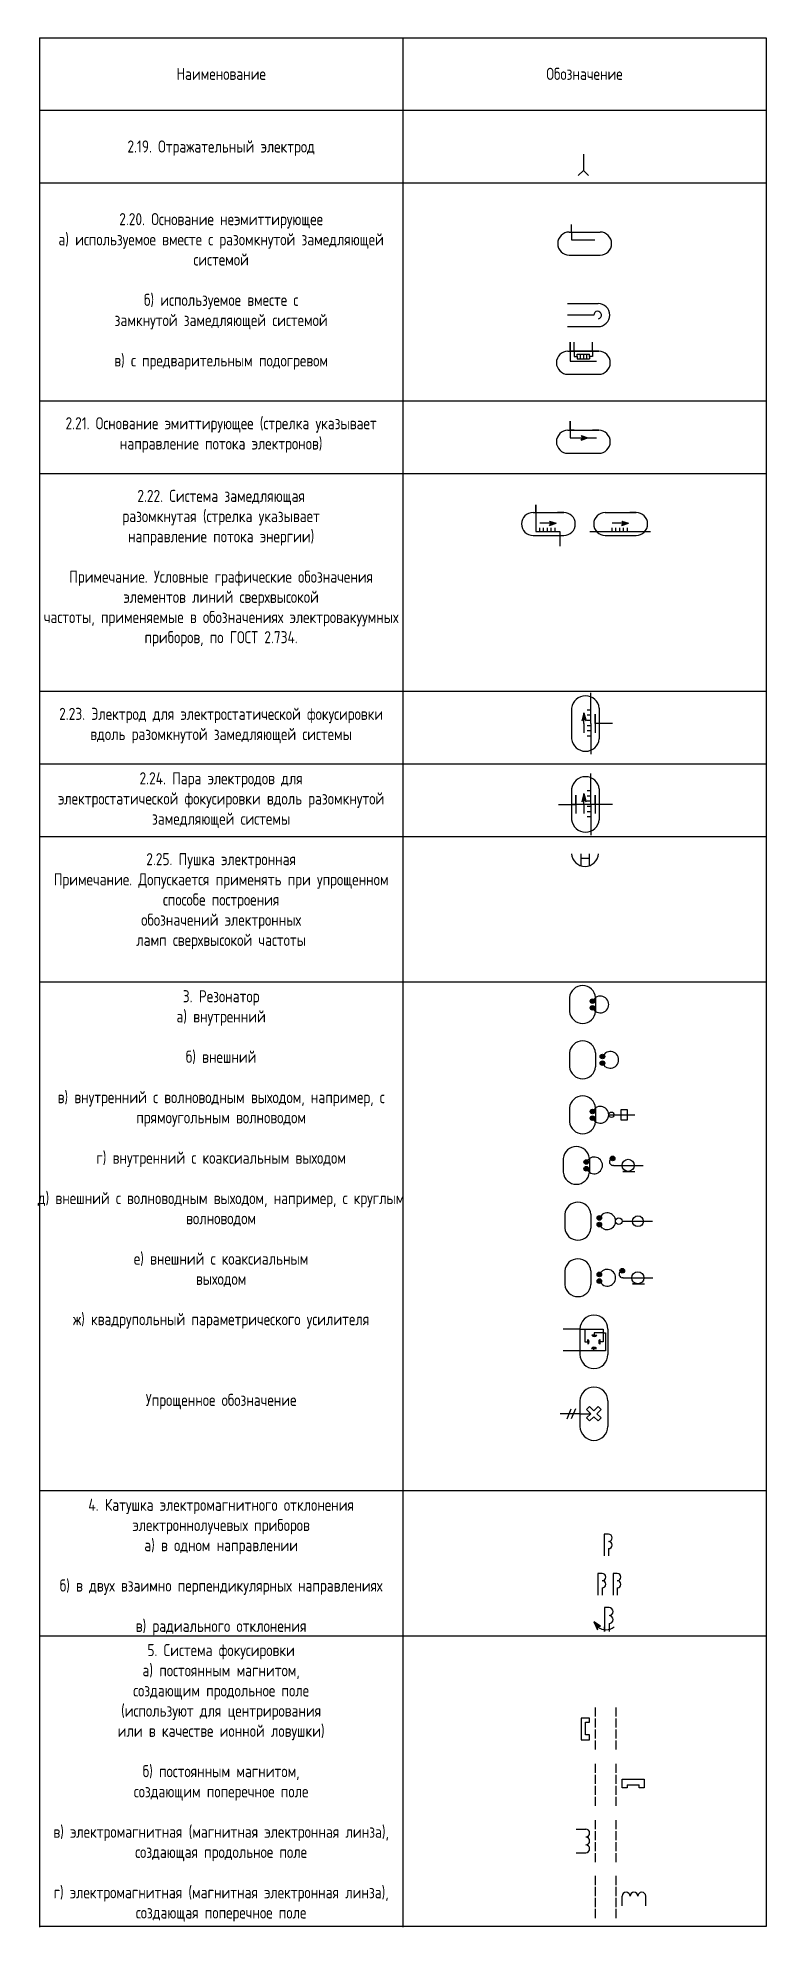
# Model space of a CAD drawing. Header units: millimetres. Extents: x -33 to 3443, y 207 to 2353.
# Drawn here: x 318 to 619, y 1287 to 2067 of the extents above; entities that cross this region are included whole.
import ezdxf

# ---------------------------------------------------------------- set-up
doc = ezdxf.new("R2010")
doc.units = ezdxf.units.MM
doc.styles.get("Standard").update_dxf_attribs({"font": 'arial.ttf'})

msp = doc.modelspace()

# ---------------------------------------------------------------- texts
at = {"color": 242, "true_color": 0xcd2027, "char_height": 5, "attachment_point": 2}
for s, heights, insert in [('\\pxqc;{\\fGOST type A|b0|i0|c204|p34;Наименование}', [17.61], (394.05, 2054.54)), ('\\pxqc;{\\fGOST type A|b0|i0|c204|p34;Обозначение}', [17.61], (544.05, 2054.54)), ('\\pxqc;{\\fGOST type A|b0|i0|c204|p34;2.19.^IОтражательный электрод}', [17.61], (394.05, 2024.54)), ('\\pxqc;{\\fGOST type A|b0|i0|c204|p34;2.20.^IОснование неэмиттирующее\\Pа) используемое вместе с разомкнутой замедляющей системой\\P\\Pб) используемое вместе с\\Pзамкнутой замедляющей системой\\P\\Pв) с предварительным подогревом}', [71.87], (394.05, 1994.54)), ('\\pxqc;{\\fGOST type A|b0|i0|c204|p34;2.21.^IОснование эмиттирующее (стрелка указывает направление потока электронов)}', [17.61], (394.05, 1910.25)), ('\\pxqc;{\\fGOST type A|b0|i0|c204|p34;2.22.^IСистема замедляющая\\Pразомкнутая (стрелка указывает\\Pнаправление потока энергии)\\P\\PПримечание. Условные графические обозначения\\Pэлементов линий сверхвысокой\\Pчастоты, применяемые в обозначениях электровакуумных\\Pприборов, по ГОСТ 2.734.}', [75.69], (394.05, 1880.25)), ('\\pxqc;{\\fGOST type A|b0|i0|c204|p34;2.23.^IЭлектрод для электростатической фокусировки вдоль разомкнутой замедляющей системы\\P}', [23.24], (394.05, 1790.25)), ('\\pxqc;{\\fGOST type A|b0|i0|c204|p34;2.24.^IПара электродов для\\Pэлектростатической фокусировки вдоль разомкнутой замедляющей системы}', [23.2], (394.05, 1763.64)), ('\\pxqc;{\\fGOST type A|b0|i0|c204|p34;2.25.^IПушка электронная\\PПримечание. Допускается применять при упрощенном способе построения\\Pобозначений электронных\\Pламп сверхвысокой частоты}', [40.33], (394.05, 1730.25)), ('\\pxqc;{\\fGOST type A|b0|i0|c204|p34;3.^IРезонатор\\Pа) внутренний\\P\\Pб) внешний\\P\\Pв) внутренний с волноводным выходом, например, с прямоугольным волноводом\\P\\Pг) внутренний с коаксиальным выходом\\P\\Pд) внешний с волноводным выходом, например, с круглым\\Pволноводом\\P\\Pе) внешний с коаксиальным\\Pвыходом\\P\\Pж) квадрупольный параметрического усилителя\\P\\P\\P\\PУпрощенное обозначение}', [193.42], (394.05, 1673.64)), ('\\pxqc;{\\fGOST type A|b0|i0|c204|p34;4.^IКатушка электромагнитного отклонения электроннолучевых приборов\\Pа) в одном направлении\\P\\Pб) в двух взаимно перпендикулярных направлениях\\P\\Pв) радиального отклонения}', [57.52], (394.05, 1463.64)), ('\\pxqc;{\\fGOST type A|b0|i0|c204|p34;5.^IСистема фокусировки\\Pа) постоянным магнитом,\\Pсоздающим продольное поле\\P(используют для центрирования\\Pили в качестве ионной ловушки)\\P\\Pб) постоянным магнитом,\\Pсоздающим поперечное поле\\P\\Pв) электромагнитная (магнитная электронная линза), создающая продольное поле\\P\\Pг) электромагнитная (магнитная электронная линза), создающая поперечное поле}', [130.23], (394.05, 1403.64))]:
    msp.add_mtext_dynamic_manual_height_columns(s, width=150, gutter_width=12.5, heights=heights, dxfattribs=dict(at, insert=insert))

# ---------------------------------------------------------------- hatches: boundary and pattern name
at = {"true_color": 0x000000}
h = msp.add_hatch(color=18, dxfattribs=at)
h.dxf.hatch_style = 1
h.paths.add_polyline_path([(542.68, 1902.71), (543.42, 1901.76), (545.41, 1901.76)])
h.paths.add_polyline_path([(545.41, 1901.76), (543.42, 1901.76), (542.68, 1900.8)])
h = msp.add_hatch(color=18, dxfattribs=at)
h.dxf.hatch_style = 1
h.paths.add_polyline_path([(529.64, 1867.39), (530.38, 1866.44), (532.37, 1866.44)])
h.paths.add_polyline_path([(532.37, 1866.44), (530.38, 1866.44), (529.64, 1865.49)])
h = msp.add_hatch(color=18, dxfattribs=at)
h.dxf.hatch_style = 1
h.paths.add_polyline_path([(559.47, 1867.39), (560.21, 1866.44), (562.2, 1866.44)])
h.paths.add_polyline_path([(562.2, 1866.44), (560.21, 1866.44), (559.47, 1865.49)])
h = msp.add_hatch(color=18, dxfattribs=at)
h.dxf.hatch_style = 1
h.paths.add_polyline_path([(543.79, 1788.17), (542.9, 1784.85), (543.79, 1785.65), (543.79, 1785.65)])
h.paths.add_polyline_path([(543.79, 1788.17), (543.79, 1785.65), (544.68, 1784.85)])
h = msp.add_hatch(color=18, dxfattribs=at)
h.dxf.hatch_style = 1
h.paths.add_polyline_path([(543.79, 1754.8), (542.9, 1751.48), (543.79, 1752.28), (543.79, 1752.28)])
h.paths.add_polyline_path([(543.79, 1754.8), (543.79, 1752.28), (544.68, 1751.48)])
h = msp.add_hatch(color=18, dxfattribs=at)
h.dxf.hatch_style = 1
h.paths.add_polyline_path([(548.32, 1669.12, 1), (546.41, 1669.12, 1)])
h.paths.add_polyline_path([(548.32, 1666.35, 1), (546.41, 1666.35, 1)])
h = msp.add_hatch(color=18, dxfattribs=at)
h.dxf.hatch_style = 1
h.paths.add_polyline_path([(552.42, 1646.27, 1), (550.51, 1646.27, 1)])
h.paths.add_polyline_path([(552.42, 1643.5, 1), (550.51, 1643.5, 1)])
h = msp.add_hatch(color=18, dxfattribs=at)
h.dxf.hatch_style = 1
h.paths.add_polyline_path([(548.32, 1623.56, 1), (546.41, 1623.56, 1)])
h.paths.add_polyline_path([(548.32, 1620.79, 1), (546.41, 1620.79, 1)])
h = msp.add_hatch(color=18, dxfattribs=at)
h.dxf.hatch_style = 1
h.paths.add_polyline_path([(545.74, 1602.69, 1), (543.84, 1602.69, 1)])
h.paths.add_polyline_path([(545.74, 1599.91, 1), (543.84, 1599.91, 1)])
h = msp.add_hatch(color=18, dxfattribs=at)
h.dxf.hatch_style = 1
h.paths.add_polyline_path([(556.61, 1604.19, 1), (554.71, 1604.19, 1)])
h = msp.add_hatch(color=18, dxfattribs=at)
h.dxf.hatch_style = 1
h.paths.add_polyline_path([(549.22, 1579.62, 1), (551.13, 1579.62, 1)])
h.paths.add_polyline_path([(549.22, 1576.85, 1), (551.13, 1576.85, 1)])
h = msp.add_hatch(color=18, dxfattribs=at)
h.dxf.hatch_style = 1
h.paths.add_polyline_path([(549.22, 1556.29, 1), (551.13, 1556.29, 1)])
h.paths.add_polyline_path([(549.22, 1553.52, 1), (551.13, 1553.52, 1)])
h = msp.add_hatch(color=18, dxfattribs=at)
h.dxf.hatch_style = 1
h.paths.add_polyline_path([(560.59, 1557.8, 1), (558.69, 1557.8, 1)])
h = msp.add_hatch(color=18, dxfattribs=at)
h.dxf.hatch_style = 1
h.paths.add_polyline_path([(547.91, 1412.78), (549.38, 1409.45), (549.57, 1410.77), (550.69, 1410.99)])

# ---------------------------------------------------------------- linework, layer by layer
for p, q in [((319.05, 2066.93), (619.05, 2066.93)), ((319.05, 2066.93), (319.05, 1286.7)), ((469.05, 2066.93), (469.05, 1286.7)), ((619.05, 2066.93), (619.05, 1286.93)), ((619.05, 2036.93), (319.05, 2036.93)), ((543.6, 2018.84), (543.6, 2012.17)), ((619.05, 2006.93), (319.05, 2006.93)), ((543.6, 2012.17), (541.44, 2010.01)), ((543.6, 2012.17), (545.75, 2010.01)), ((538.72, 1986.71), (538.72, 1989.89)), ((537.77, 1986.71), (550.47, 1986.71)), ((537.77, 1986.71), (538.72, 1986.71)), ((538.72, 1986.71), (538.72, 1983.54)), ((538.72, 1983.54), (548.25, 1983.54)), ((537.77, 1977.19), (550.47, 1977.19)), ((536.97, 1957.19), (549.68, 1957.19)), ((547.87, 1952.42), (536.97, 1952.42)), ((536.97, 1947.66), (549.68, 1947.66)), ((537.22, 1937.5), (549.92, 1937.5)), ((538.17, 1937.56), (538.17, 1941.31)), ((538.17, 1941.31), (538.17, 1933.37)), ((539.76, 1937.5), (538.17, 1937.56)), ((539.76, 1937.5), (539.76, 1941.31)), ((547.38, 1937.5), (539.76, 1937.5)), ((539.76, 1937.5), (539.76, 1935.28)), ((539.76, 1935.28), (541.03, 1935.28)), ((541.03, 1935.28), (541.03, 1936.23)), ((541.03, 1936.23), (546.11, 1936.23)), ((541.03, 1936.23), (542.3, 1936.23)), ((541.03, 1935.28), (541.03, 1934.33)), ((542.3, 1936.23), (542.3, 1934.33)), ((543.57, 1936.23), (543.57, 1934.33)), ((544.84, 1936.23), (544.84, 1934.33)), ((546.11, 1935.28), (546.11, 1936.23)), ((547.38, 1935.28), (546.11, 1935.28)), ((546.11, 1935.28), (546.11, 1934.33)), ((547.38, 1937.5), (547.38, 1941.31)), ((549.92, 1937.5), (547.38, 1937.5)), ((547.38, 1937.5), (547.38, 1935.28)), ((537.22, 1927.97), (549.92, 1927.97)), ((538.17, 1933.37), (548.97, 1933.37)), ((541.03, 1934.33), (546.11, 1934.33)), ((619.05, 1916.93), (319.05, 1916.93)), ((537.22, 1904.87), (549.92, 1904.87)), ((538.17, 1904.92), (538.17, 1908.68)), ((538.17, 1908.68), (538.17, 1901.76)), ((539.76, 1904.87), (538.17, 1904.92)), ((549.92, 1904.87), (547.38, 1904.87)), ((538.17, 1901.76), (548.97, 1901.76)), ((542.68, 1902.71), (545.41, 1901.76)), ((542.68, 1902.71), (543.42, 1901.76)), ((542.68, 1900.8), (545.41, 1901.76)), ((542.68, 1900.8), (543.42, 1901.76)), ((537.22, 1895.34), (549.92, 1895.34)), ((619.05, 1886.93), (319.05, 1886.93)), ((523.99, 1870.93), (523.99, 1874.11)), ((523.99, 1874.11), (523.99, 1862.99)), ((522.79, 1870.93), (535.5, 1870.93)), ((530.38, 1866.44), (525.61, 1866.44)), ((529.64, 1867.39), (532.37, 1866.44)), ((529.64, 1867.39), (530.38, 1866.44)), ((529.64, 1865.49), (532.37, 1866.44)), ((529.64, 1865.49), (530.38, 1866.44)), ((535.5, 1870.93), (532.96, 1870.93)), ((552.63, 1870.93), (565.33, 1870.93)), ((560.21, 1866.44), (555.44, 1866.44)), ((559.47, 1867.39), (562.2, 1866.44)), ((559.47, 1867.39), (560.21, 1866.44)), ((559.47, 1865.49), (562.2, 1866.44)), ((559.47, 1865.49), (560.21, 1866.44)), ((565.33, 1870.93), (562.79, 1870.93)), ((522.79, 1861.41), (535.5, 1861.41)), ((523.99, 1862.99), (533.83, 1862.99)), ((523.99, 1862.99), (525.58, 1862.99)), ((525.58, 1862.99), (525.58, 1864.58)), ((527.16, 1862.99), (527.16, 1864.58)), ((528.75, 1862.99), (528.75, 1864.58)), ((530.34, 1862.99), (530.34, 1864.58)), ((531.93, 1862.99), (531.93, 1864.58)), ((533.83, 1862.99), (533.83, 1856.96)), ((546.2, 1862.99), (555.41, 1862.99)), ((552.63, 1861.41), (565.33, 1861.41)), ((553.82, 1862.99), (571.29, 1862.99)), ((555.41, 1862.99), (555.41, 1864.58)), ((556.99, 1862.99), (556.99, 1864.58)), ((558.58, 1862.99), (558.58, 1864.58)), ((560.17, 1862.99), (560.17, 1864.58)), ((561.76, 1862.99), (561.76, 1864.58)), ((619.05, 1796.93), (319.05, 1796.93)), ((546.65, 1783.74), (546.65, 1796.45)), ((538.71, 1790.1), (538.71, 1777.39)), ((543.79, 1788.17), (542.9, 1784.85)), ((543.79, 1783.74), (543.79, 1788.19)), ((543.79, 1788.17), (544.68, 1784.85)), ((546.65, 1789.33), (545.13, 1789.33)), ((546.65, 1787.17), (545.13, 1787.17)), ((546.65, 1785.01), (546.65, 1787.17)), ((548.4, 1783.74), (548.4, 1787.56)), ((548.4, 1787.56), (548.4, 1779.93)), ((550.14, 1790.1), (550.14, 1777.39)), ((542.9, 1784.85), (543.79, 1785.65)), ((543.79, 1783.74), (543.79, 1785.65)), ((544.68, 1784.85), (543.79, 1785.65)), ((543.79, 1783.74), (543.79, 1779.93)), ((546.65, 1785.01), (545.13, 1785.01)), ((546.65, 1782.86), (545.13, 1782.86)), ((546.65, 1780.7), (545.13, 1780.7)), ((546.65, 1783.74), (546.65, 1785.01)), ((546.65, 1783.74), (546.65, 1771.04)), ((555.54, 1783.74), (548.4, 1783.74)), ((546.65, 1778.54), (545.13, 1778.54)), ((619.05, 1766.93), (319.05, 1766.93)), ((538.71, 1756.73), (538.71, 1744.02)), ((546.65, 1755.96), (545.13, 1755.96)), ((546.65, 1750.37), (546.65, 1763.08)), ((550.14, 1756.73), (550.14, 1744.02)), ((533.31, 1750.37), (540.46, 1750.37)), ((550.14, 1750.37), (538.71, 1750.37)), ((540.46, 1750.37), (540.46, 1754.19)), ((540.46, 1754.19), (540.46, 1746.56)), ((543.79, 1754.8), (542.9, 1751.48)), ((542.9, 1751.48), (543.79, 1752.28)), ((543.79, 1750.37), (543.79, 1754.82)), ((543.79, 1754.8), (544.68, 1751.48)), ((543.79, 1750.37), (543.79, 1752.28)), ((544.68, 1751.48), (543.79, 1752.28)), ((543.79, 1750.37), (543.79, 1746.56)), ((546.65, 1753.8), (545.13, 1753.8)), ((546.65, 1751.64), (545.13, 1751.64)), ((546.65, 1749.49), (545.13, 1749.49)), ((546.65, 1751.64), (546.65, 1753.8)), ((546.65, 1750.37), (546.65, 1751.64)), ((546.65, 1750.37), (546.65, 1737.67)), ((548.4, 1750.37), (548.4, 1754.19)), ((548.4, 1754.19), (548.4, 1746.56)), ((555.54, 1750.37), (548.4, 1750.37)), ((546.65, 1747.33), (545.13, 1747.33)), ((546.65, 1745.17), (545.13, 1745.17)), ((619.05, 1736.93), (319.05, 1736.93)), ((542.52, 1730), (542.52, 1725.04)), ((542.52, 1730), (542.52, 1728.22)), ((542.52, 1728.22), (546.01, 1728.22)), ((546.01, 1730), (546.01, 1725.04)), ((619.05, 1676.93), (319.05, 1676.93)), ((537.85, 1670.6), (537.85, 1664.88)), ((548.65, 1670.6), (547.99, 1669.84)), ((548.65, 1670.6), (548.65, 1664.88)), ((548.65, 1664.88), (547.99, 1665.63)), ((537.85, 1647.74), (537.85, 1642.02)), ((548.65, 1647.74), (548.65, 1642.02)), ((552.75, 1647.74), (552.09, 1646.99)), ((552.75, 1642.02), (552.09, 1642.78)), ((537.85, 1625.03), (537.85, 1619.32)), ((548.65, 1625.03), (547.99, 1624.28)), ((548.65, 1625.03), (548.65, 1619.32)), ((559.13, 1622.18), (559.13, 1624.4)), ((559.13, 1624.4), (561.67, 1624.4)), ((561.67, 1624.4), (561.67, 1619.95)), ((548.65, 1619.32), (547.99, 1620.07)), ((554.05, 1622.18), (556.27, 1622.18)), ((556.27, 1622.18), (559.13, 1622.18)), ((559.13, 1619.95), (559.13, 1622.18)), ((559.13, 1622.18), (564.85, 1622.18)), ((561.67, 1619.95), (559.13, 1619.95)), ((535.28, 1604.16), (535.28, 1598.44)), ((546.07, 1604.16), (545.42, 1603.4)), ((546.07, 1604.16), (546.07, 1598.44)), ((555.97, 1601.3), (555.66, 1601.3)), ((555.97, 1601.3), (568.22, 1601.3)), ((546.07, 1598.44), (545.42, 1599.2)), ((562.1, 1598.8), (559.85, 1598.8)), ((559.85, 1598.8), (564.85, 1598.8)), ((535.91, 1581.1), (535.91, 1575.38)), ((546.71, 1581.1), (546.71, 1575.38)), ((551.46, 1581.1), (550.8, 1580.34)), ((551.46, 1575.38), (550.8, 1576.13)), ((559.61, 1578.24), (566.11, 1578.24)), ((566.11, 1578.24), (572.11, 1578.24)), ((535.91, 1557.76), (535.91, 1552.04)), ((546.71, 1557.76), (546.71, 1552.04)), ((551.46, 1557.76), (550.8, 1557.01)), ((551.46, 1552.04), (550.8, 1552.8)), ((559.95, 1554.9), (559.64, 1554.9)), ((559.95, 1554.9), (572.2, 1554.9)), ((566.08, 1552.4), (563.83, 1552.4)), ((563.83, 1552.4), (568.83, 1552.4)), ((542.19, 1533.69), (535.19, 1533.69)), ((542.19, 1533.69), (542.19, 1523.19)), ((542.19, 1533.69), (551.69, 1533.69)), ((542.19, 1533.69), (544.19, 1533.69)), ((544.19, 1533.69), (544.19, 1528.44)), ((545.49, 1528.44), (545.49, 1529.44)), ((545.49, 1529.44), (545.49, 1527.44)), ((548.09, 1531.19), (547.09, 1531.19)), ((547.09, 1531.19), (549.09, 1531.19)), ((551.69, 1532.19), (548.09, 1532.19)), ((548.09, 1532.19), (548.09, 1530.69)), ((548.09, 1530.69), (548.09, 1531.19)), ((550.4, 1528.44), (550.4, 1529.44)), ((550.4, 1529.44), (550.4, 1527.44)), ((551.69, 1533.69), (551.69, 1532.19)), ((551.69, 1532.19), (551.69, 1528.44)), ((551.69, 1532.19), (552.69, 1532.19)), ((552.69, 1532.19), (552.69, 1524.69)), ((553.69, 1533.69), (553.69, 1523.19)), ((542.19, 1524.69), (535.19, 1524.69)), ((552.69, 1524.69), (542.19, 1524.69)), ((544.19, 1528.44), (545.99, 1528.44)), ((545.99, 1528.44), (545.49, 1528.44)), ((547.96, 1525.69), (546.96, 1525.69)), ((546.96, 1525.69), (548.96, 1525.69)), ((547.96, 1524.69), (547.96, 1526.19)), ((547.96, 1526.19), (547.96, 1525.69)), ((551.69, 1528.44), (549.9, 1528.44)), ((549.9, 1528.44), (550.4, 1528.44)), ((542.19, 1498.75), (533.94, 1498.75)), ((536.83, 1496.67), (538.56, 1500.83)), ((542.19, 1498.75), (537.69, 1498.75)), ((540.31, 1500.83), (538.58, 1496.67)), ((542.19, 1504), (542.19, 1493.5)), ((542.19, 1498.75), (546.69, 1498.75)), ((546.16, 1501.75), (544.93, 1500.52)), ((546.69, 1498.75), (544.93, 1500.52)), ((546.69, 1498.75), (544.93, 1496.98)), ((547.93, 1499.99), (546.16, 1501.75)), ((547.93, 1499.99), (549.7, 1501.75)), ((550.94, 1500.52), (549.17, 1498.75)), ((549.17, 1498.75), (550.94, 1496.98)), ((549.7, 1501.75), (550.94, 1500.52)), ((553.69, 1504), (553.69, 1493.5)), ((544.93, 1496.98), (546.16, 1495.74)), ((546.16, 1495.74), (547.93, 1497.51)), ((547.93, 1497.51), (549.7, 1495.74)), ((550.94, 1496.98), (549.7, 1495.74)), ((619.05, 1466.93), (319.05, 1466.93)), ((553.94, 1449.02), (552.19, 1449.02)), ((552.19, 1449.02), (552.19, 1440.02)), ((553.94, 1443.02), (553.94, 1440.02)), ((551.32, 1432.8), (549.57, 1432.8)), ((549.57, 1432.8), (549.57, 1423.8)), ((557.57, 1432.8), (555.82, 1432.8)), ((555.82, 1432.8), (555.82, 1423.8)), ((551.32, 1426.8), (551.32, 1423.8)), ((557.57, 1426.8), (557.57, 1423.8)), ((547.91, 1412.78), (549.38, 1409.45)), ((550.69, 1410.99), (547.91, 1412.78)), ((554.2, 1418.67), (552.27, 1418.67)), ((552.27, 1418.67), (552.27, 1408.77)), ((619.05, 1406.93), (319.05, 1406.93)), ((549.38, 1409.45), (549.57, 1410.77)), ((549.57, 1410.77), (550.69, 1410.99)), ((552.27, 1408.77), (552.27, 1410.77)), ((554.2, 1412.07), (554.2, 1408.77)), ((548.65, 1373.69), (548.65, 1377.44)), ((557.15, 1373.69), (557.15, 1377.44)), ((542.65, 1373.09), (542.65, 1364.09)), ((546.15, 1373.09), (542.65, 1373.09)), ((544.4, 1366.09), (544.4, 1371.34)), ((544.4, 1371.34), (546.15, 1371.34)), ((546.15, 1366.09), (544.4, 1366.09)), ((546.15, 1371.34), (546.15, 1373.09)), ((546.15, 1364.09), (546.15, 1366.09)), ((548.65, 1369.14), (548.65, 1372.89)), ((548.65, 1364.59), (548.65, 1368.34)), ((557.15, 1369.14), (557.15, 1372.89)), ((557.15, 1364.59), (557.15, 1368.34)), ((542.65, 1364.09), (546.15, 1364.09)), ((548.65, 1360.04), (548.65, 1363.79)), ((557.15, 1360.04), (557.15, 1363.79)), ((548.65, 1350.46), (548.65, 1354.21)), ((557.15, 1350.46), (557.15, 1354.21)), ((548.65, 1345.91), (548.65, 1349.66)), ((548.65, 1341.36), (548.65, 1345.11)), ((557.15, 1345.91), (557.15, 1349.66)), ((557.15, 1341.36), (557.15, 1345.11)), ((559.65, 1347.79), (568.65, 1347.79)), ((559.65, 1344.29), (559.65, 1347.79)), ((561.65, 1344.29), (559.65, 1344.29)), ((561.65, 1345.54), (561.65, 1344.29)), ((561.65, 1345.54), (566.65, 1345.54)), ((566.65, 1344.29), (566.65, 1345.54)), ((568.65, 1344.29), (566.65, 1344.29)), ((568.65, 1347.79), (568.65, 1344.29)), ((548.65, 1336.81), (548.65, 1340.56)), ((557.15, 1336.81), (557.15, 1340.56)), ((540.56, 1327.2), (544.56, 1327.2)), ((548.65, 1327.21), (548.65, 1330.96)), ((548.65, 1322.66), (548.65, 1326.41)), ((557.15, 1327.21), (557.15, 1330.96)), ((557.15, 1322.66), (557.15, 1326.41)), ((548.65, 1318.11), (548.65, 1321.86)), ((557.15, 1318.11), (557.15, 1321.86)), ((540.56, 1317.45), (544.56, 1317.45)), ((548.65, 1313.56), (548.65, 1317.31)), ((557.15, 1313.56), (557.15, 1317.31)), ((548.65, 1304.13), (548.65, 1307.88)), ((548.65, 1299.58), (548.65, 1303.33)), ((557.15, 1304.13), (557.15, 1307.88)), ((557.15, 1299.58), (557.15, 1303.33)), ((548.65, 1295.03), (548.65, 1298.78)), ((557.15, 1295.03), (557.15, 1298.78)), ((559.59, 1295.51), (559.59, 1299.51)), ((569.34, 1295.51), (569.34, 1299.51)), ((548.65, 1290.48), (548.65, 1294.23)), ((557.15, 1290.48), (557.15, 1294.23)), ((619.05, 1286.93), (319.05, 1286.93))]:
    msp.add_line(p, q)
for centre, radius in [((547.36, 1669.12), 0.953), ((547.36, 1666.35), 0.953), ((551.46, 1646.27), 0.953), ((551.46, 1643.5), 0.953), ((547.36, 1623.56), 0.953), ((555.16, 1622.18), 1.11), ((547.36, 1620.79), 0.953), ((544.79, 1602.69), 0.953), ((544.79, 1599.91), 0.953), ((555.66, 1604.19), 0.953), ((562.1, 1601.3), 2.5), ((550.18, 1579.62), 0.953), ((550.18, 1576.85), 0.953), ((558.23, 1578.24), 1.38), ((566.11, 1578.24), 2.25), ((550.18, 1556.29), 0.953), ((550.18, 1553.52), 0.953), ((559.64, 1557.8), 0.953), ((566.08, 1554.9), 2.5)]:
    msp.add_circle(centre, radius)
for centre, radius, start, end in [((537.77, 1981.95), 4.76, 90, 270), ((550.47, 1981.95), 4.76, 270, 90), ((549.46, 1952.42), 1.59, 284.68774, 180), ((549.68, 1952.42), 4.76, 270, 90), ((537.22, 1932.74), 4.76, 90, 270), ((549.92, 1932.74), 4.76, 270, 90), ((537.22, 1900.1), 4.76, 90, 270), ((549.92, 1900.1), 4.76, 270, 90), ((522.79, 1866.17), 4.76, 90, 270), ((535.5, 1866.17), 4.76, 270, 90), ((552.63, 1866.17), 4.76, 90, 270), ((565.33, 1866.17), 4.76, 270, 90), ((544.43, 1789.42), 5.76, 6.73292, 173.26708), ((544.43, 1778.07), 5.76, 186.73292, 353.26708), ((544.43, 1756.05), 5.76, 6.73292, 173.26708), ((544.43, 1744.7), 5.76, 186.73292, 353.26708), ((544.27, 1730.33), 5.57, 183.36937, 356.63063), ((543.25, 1670.13), 5.42, 4.91809, 175.08191), ((550.59, 1667.74), 3.46, 235.79454, 124.20546), ((543.25, 1665.35), 5.42, 184.91809, 355.08191), ((543.25, 1647.28), 5.42, 4.91809, 175.08191), ((554.69, 1644.88), 3.46, 235.79454, 124.20546), ((543.25, 1642.49), 5.42, 184.91809, 355.08191), ((543.25, 1624.57), 5.42, 4.91809, 175.08191), ((550.59, 1622.18), 3.46, 235.79454, 124.20546), ((543.25, 1619.78), 5.42, 184.91809, 355.08191), ((540.68, 1603.69), 5.42, 4.91809, 175.08191), ((548.02, 1601.3), 3.46, 235.79454, 124.20546), ((555.76, 1602.72), 1.42, 132.25726, 265.91682), ((540.68, 1598.91), 5.42, 184.91809, 355.08191), ((541.31, 1580.63), 5.42, 4.91809, 175.08191), ((553.4, 1578.24), 3.46, 235.79454, 124.20546), ((541.31, 1575.84), 5.42, 184.91809, 355.08191), ((541.31, 1557.3), 5.42, 4.91809, 175.08191), ((553.4, 1554.9), 3.46, 235.79454, 124.20546), ((559.74, 1556.32), 1.42, 132.25726, 265.91682), ((541.31, 1552.51), 5.42, 184.91809, 355.08191), ((547.94, 1533.69), 5.75, 0, 180), ((544.74, 1528.44), 1.25, 306.8699, 53.1301), ((548.09, 1531.94), 1.25, 216.8699, 323.1301), ((551.15, 1528.44), 1.25, 126.8699, 233.1301), ((547.94, 1523.19), 5.75, 180, 0), ((547.96, 1524.94), 1.25, 36.8699, 143.1301), ((547.94, 1504), 5.75, 0, 180), ((547.94, 1493.5), 5.75, 180, 0), ((553.94, 1447.52), 1.5, 270, 90), ((553.94, 1444.52), 1.5, 270, 90), ((551.32, 1431.3), 1.5, 270, 90), ((551.32, 1428.3), 1.5, 270, 90), ((557.57, 1431.3), 1.5, 270, 90), ((557.57, 1428.3), 1.5, 270, 90), ((554.2, 1417.02), 1.65, 270, 90), ((554.2, 1413.72), 1.65, 270, 90), ((552.92, 1414.64), 5.12, 229.11092, 310.88908), ((544.56, 1325.58), 1.62, 270, 90), ((544.56, 1322.33), 1.62, 270, 90), ((544.56, 1319.08), 1.62, 270, 90), ((561.22, 1299.51), 1.62, 360, 180), ((564.47, 1299.51), 1.62, 360, 180), ((567.72, 1299.51), 1.62, 360, 180)]:
    msp.add_arc(centre, radius, start, end)

msp.set_redraw_order([(e.dxf.handle, doc.entitydb.next_handle()) for e in msp.query("TEXT MTEXT ATTDEF DIMENSION ARC_DIMENSION")])  # texts and dimensions are drawn at this point

doc.saveas('drawing.dxf')
